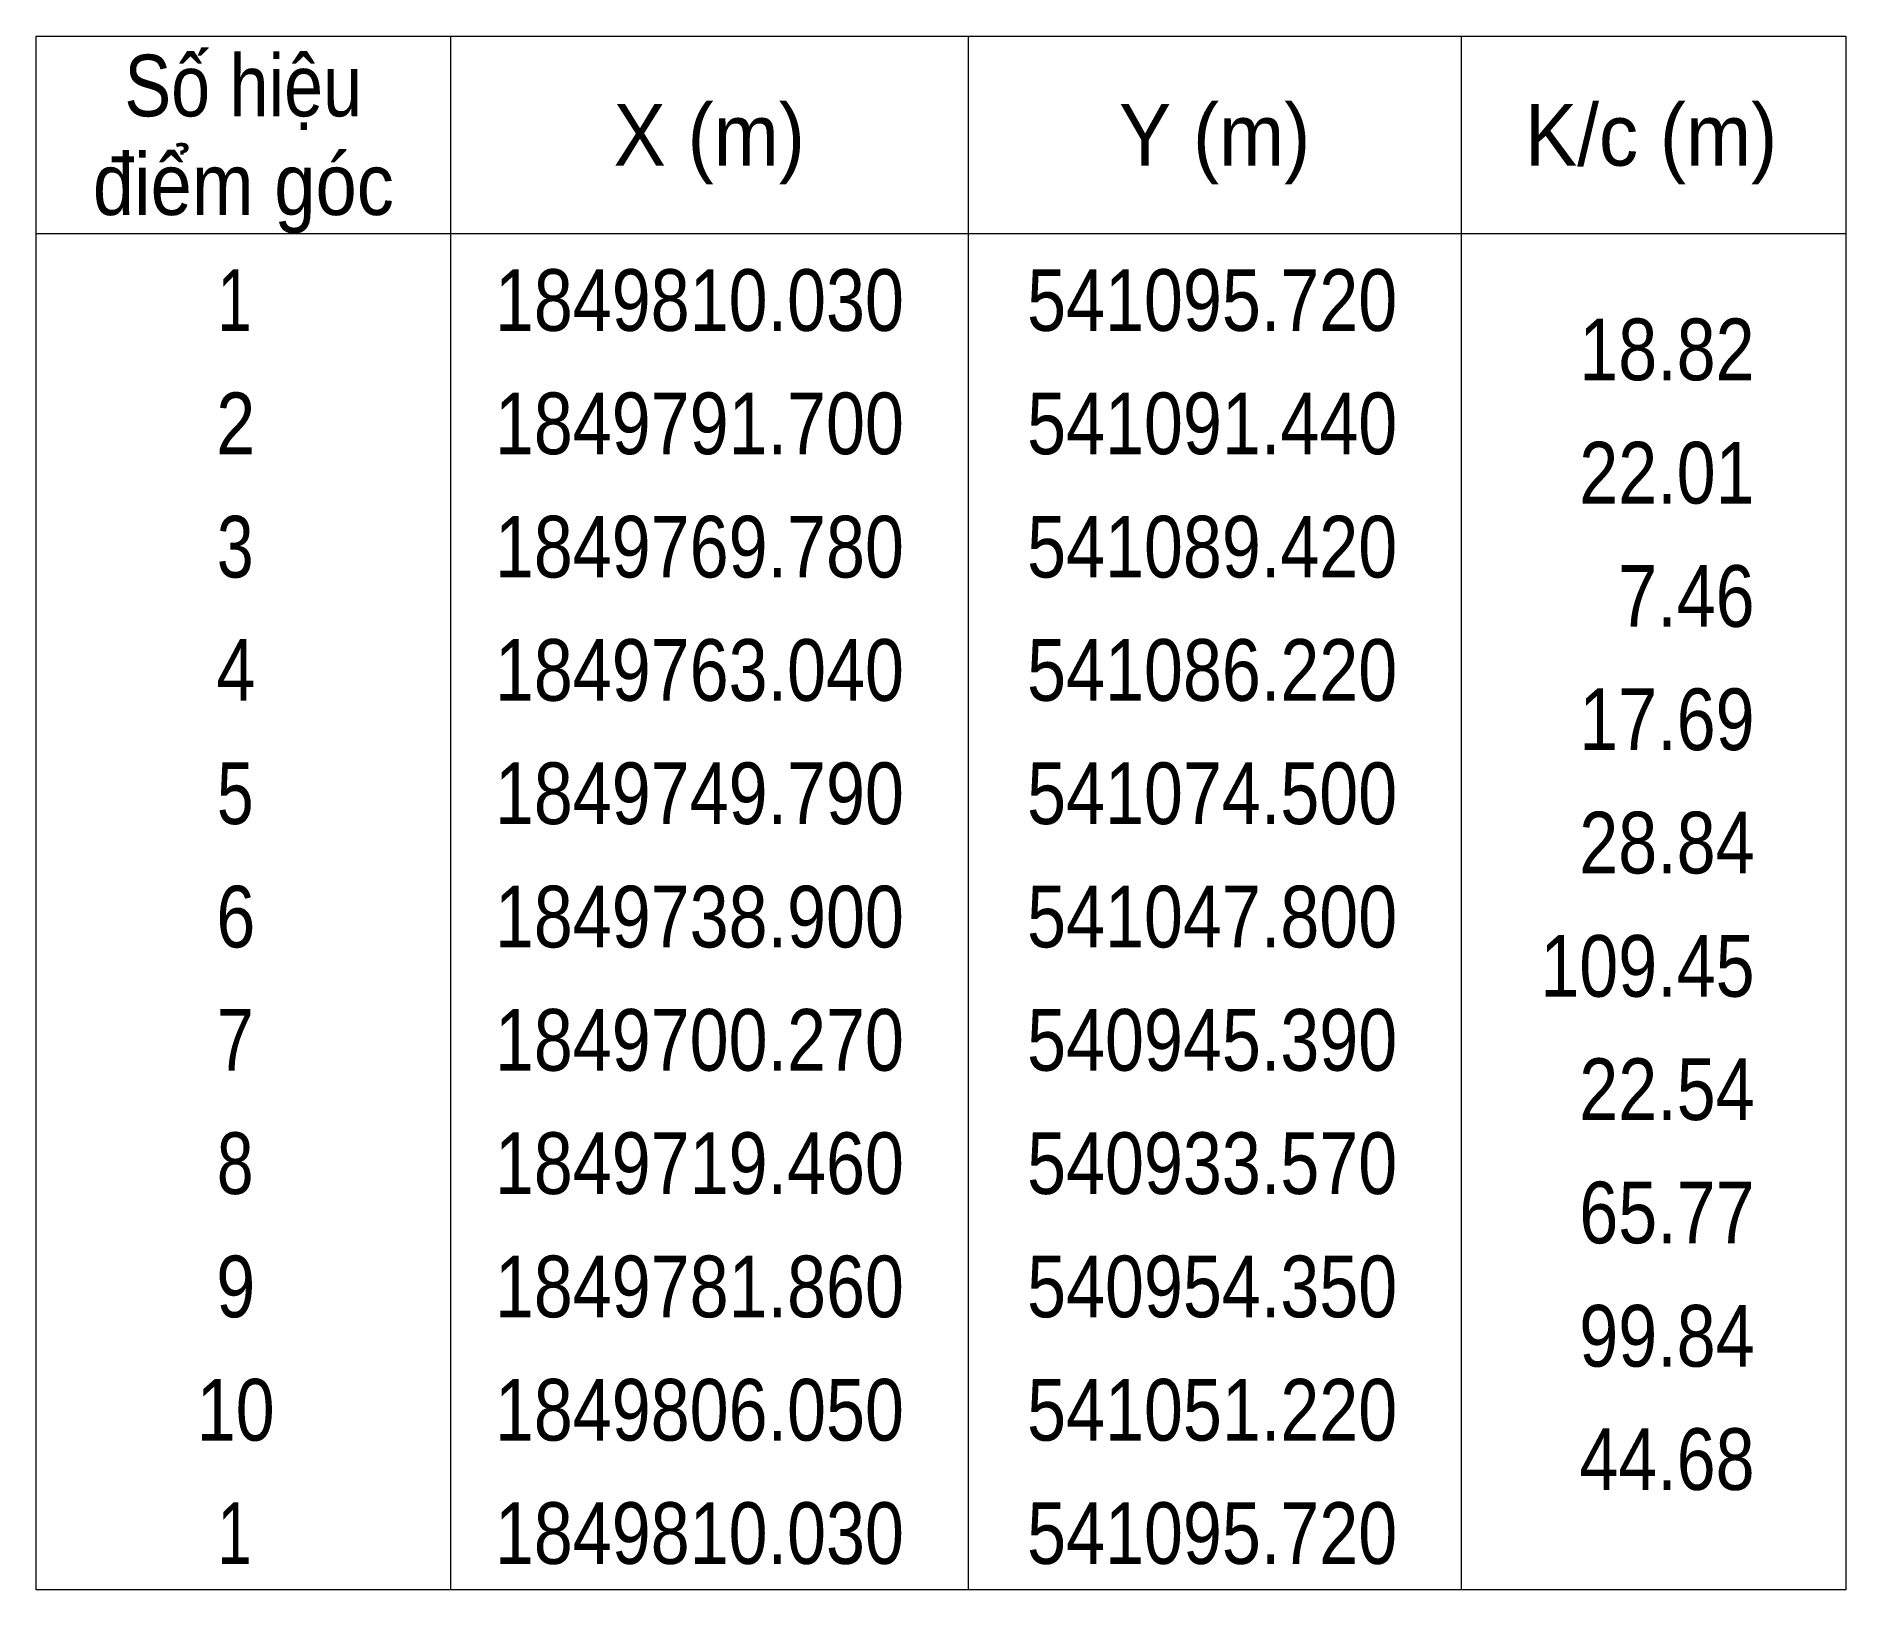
# Model space of a CAD drawing. Header units: metres. Extents: x 540177 to 542082, y 1849156 to 1850099.
# Drawn here: x 541935.2 to 542082, y 1849615.4 to 1849741.4 of the extents above; entities that cross this region are included whole.
import ezdxf
from ezdxf.enums import TextEntityAlignment as Align

# ---------------------------------------------------------------- set-up
doc = ezdxf.new("R2010")
doc.units = ezdxf.units.M
doc.header["$LTSCALE"] = 2
doc.layers.add('63', color=7, linetype='Continuous', lineweight=13)

msp = doc.modelspace()

# ---------------------------------------------------------------- texts
at = {"layer": '63'}
for s, width, p in [('Số hiệu', 0.85, (541952.035, 1849734.85)), ('X (m)', 0.95, (541989.84, 1849730.85)), ('Y (m)', 0.95, (542030.84, 1849730.85)), ('K/c (m)', 0.95, (542066.245, 1849730.85)), ('điểm góc', 0.9, (541952.045, 1849726.85)), (' 1', 0.75, (541950.64, 1849717.45)), ('1849810.030', 0.85, (541989.04, 1849717.45)), ('541095.720', 0.85, (542030.635, 1849717.45)), (' 2', 0.85, (541950.64, 1849707.45)), ('1849791.700', 0.85, (541989.04, 1849707.45)), ('541091.440', 0.85, (542030.635, 1849707.45)), (' 3', 0.8, (541950.645, 1849697.45)), ('1849769.780', 0.85, (541989.04, 1849697.45)), ('541089.420', 0.85, (542030.635, 1849697.45)), (' 4', 0.85, (541950.64, 1849687.45)), ('1849763.040', 0.85, (541989.04, 1849687.45)), ('541086.220', 0.85, (542030.635, 1849687.45)), (' 5', 0.8, (541950.645, 1849677.45)), ('1849749.790', 0.85, (541989.04, 1849677.45)), ('541074.500', 0.85, (542030.635, 1849677.45)), (' 6', 0.85, (541950.645, 1849667.45)), ('1849738.900', 0.85, (541989.04, 1849667.45)), ('541047.800', 0.85, (542030.635, 1849667.45)), (' 7', 0.8, (541950.64, 1849657.45)), ('1849700.270', 0.85, (541989.04, 1849657.45)), ('540945.390', 0.85, (542030.635, 1849657.45)), (' 8', 0.8, (541950.64, 1849647.45)), ('1849719.460', 0.85, (541989.04, 1849647.45)), ('540933.570', 0.85, (542030.635, 1849647.45)), (' 9', 0.85, (541950.64, 1849637.45)), ('1849781.860', 0.85, (541989.04, 1849637.45)), ('540954.350', 0.85, (542030.635, 1849637.45)), (' 10', 0.85, (541950.635, 1849627.45)), ('1849806.050', 0.85, (541989.04, 1849627.45)), ('541051.220', 0.85, (542030.635, 1849627.45)), (' 1', 0.75, (541950.64, 1849617.45)), ('1849810.030', 0.85, (541989.04, 1849617.45)), ('541095.720', 0.85, (542030.635, 1849617.45))]:
    msp.add_text(s, height=5, dxfattribs=dict(at, width=width)).set_placement(p, align=Align.CENTER)
at = {"layer": '63', "width": 0.85}
for s, p in [('18.82', (542074.64, 1849713.45)), ('22.01', (542074.64, 1849703.45)), ('7.46', (542074.64, 1849693.45)), ('17.69', (542074.64, 1849683.45)), ('28.84', (542074.64, 1849673.45)), ('109.45', (542074.64, 1849663.45)), ('22.54', (542074.64, 1849653.45)), ('65.77', (542074.64, 1849643.45)), ('99.84', (542074.64, 1849633.45)), ('44.68', (542074.64, 1849623.45))]:
    msp.add_text(s, height=5, dxfattribs=at).set_placement(p, align=Align.RIGHT)

# ---------------------------------------------------------------- linework, layer by layer
at = {"layer": '63'}
for p, q in [((541968.84, 1849741.35), (541968.84, 1849615.35)), ((542010.84, 1849741.35), (542010.84, 1849615.35)), ((542050.84, 1849741.35), (542050.84, 1849615.35)), ((541935.24, 1849725.35), (542082.04, 1849725.35))]:
    msp.add_line(p, q, dxfattribs=at)
msp.add_lwpolyline([(541935.24, 1849741.35), (542082.04, 1849741.35), (542082.04, 1849615.35), (541935.24, 1849615.35)], close=True, dxfattribs=at)

msp.set_redraw_order([(e.dxf.handle, doc.entitydb.next_handle()) for e in msp.query("TEXT MTEXT ATTDEF DIMENSION ARC_DIMENSION")])  # texts and dimensions are drawn at this point

doc.saveas('drawing.dxf')
